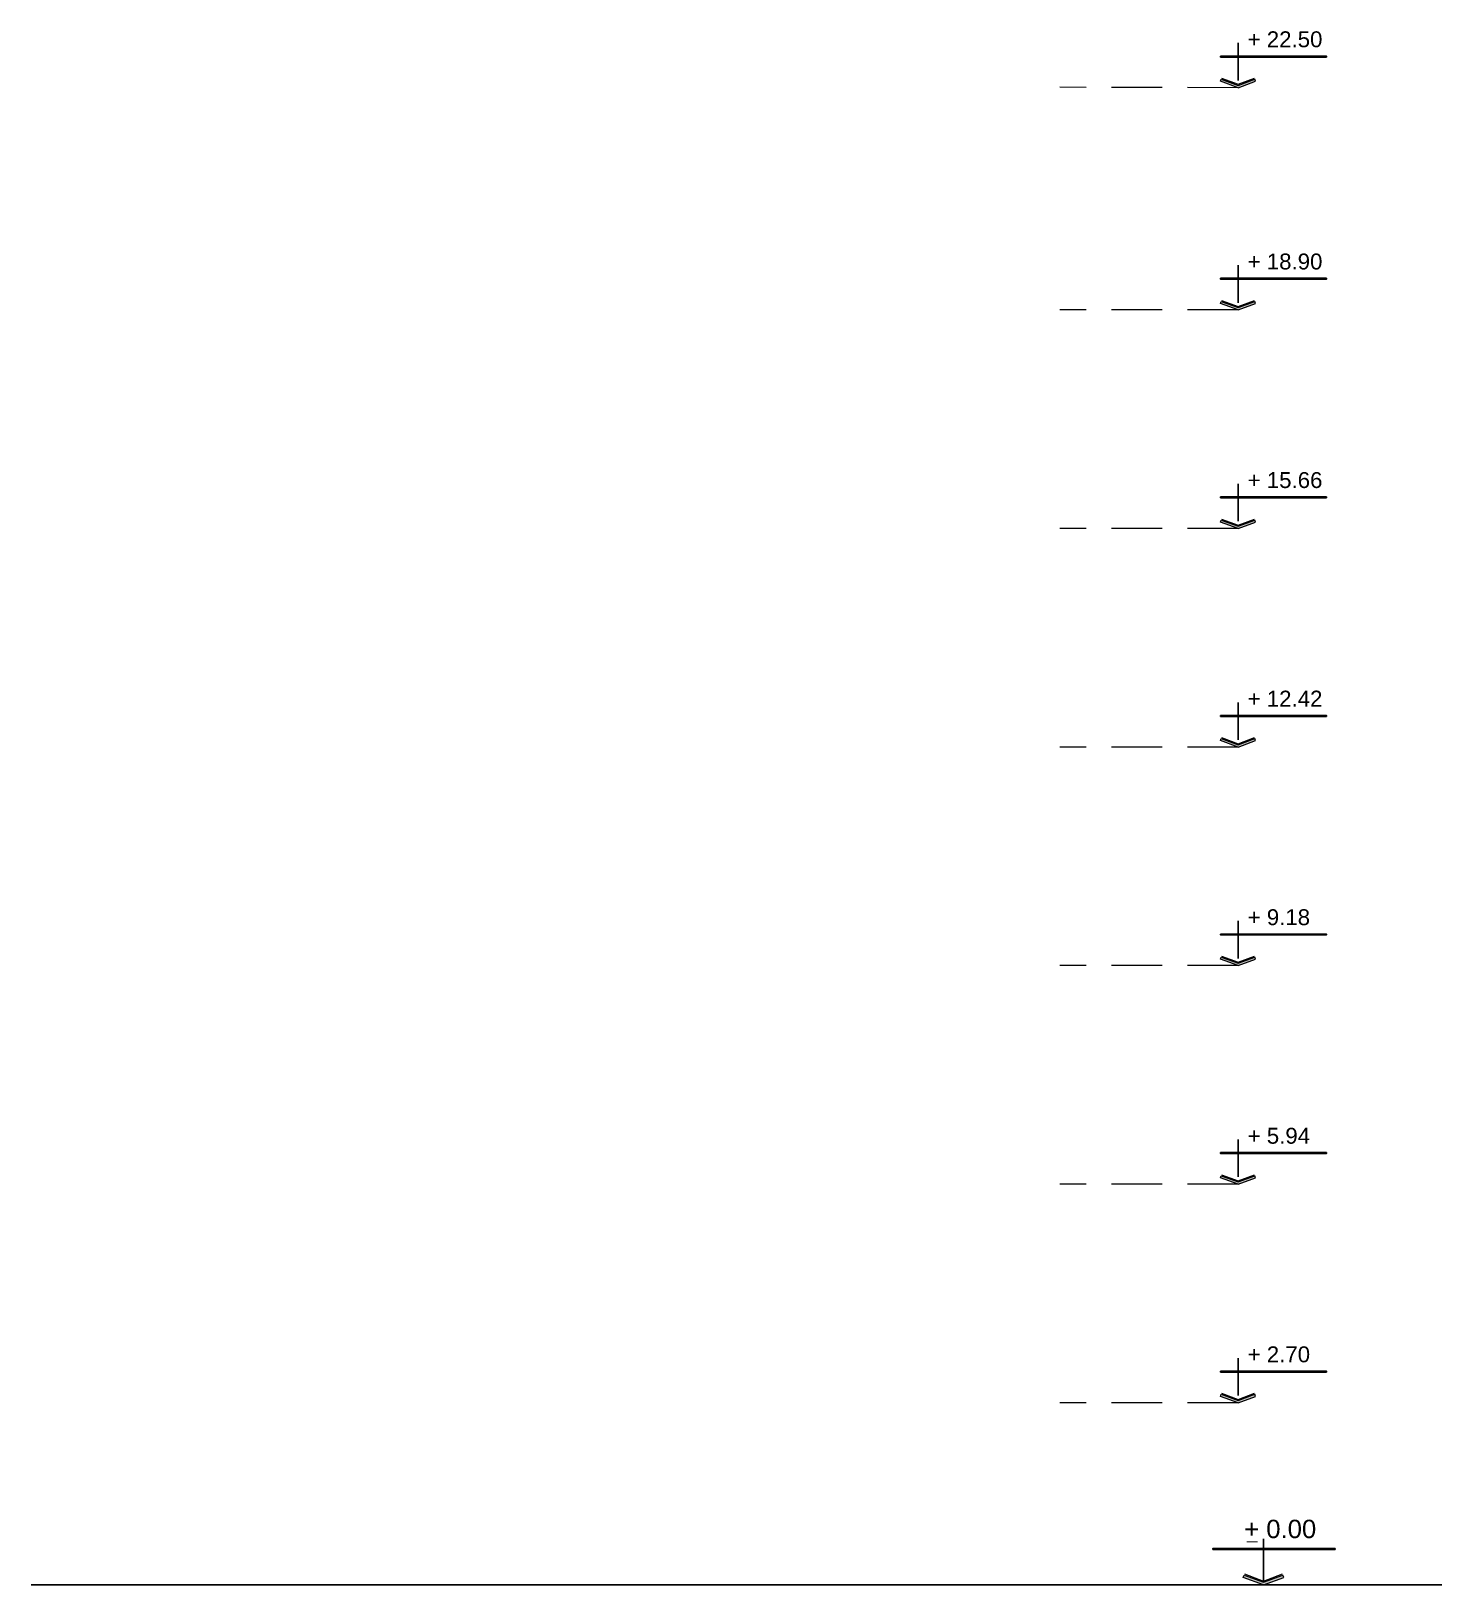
# Model space of a CAD drawing. Header units: metres. Extents: x -355 to 973, y -73 to 238.
# Drawn here: x 766.35 to 787.26, y 78.18 to 101.22 of the extents above; entities that cross this region are included whole.
import ezdxf

# ---------------------------------------------------------------- set-up
doc = ezdxf.new("R2010")
doc.units = ezdxf.units.M
doc.header["$LTSCALE"] = 3
doc.header["$MEASUREMENT"] = 0
doc.linetypes.add('DASHED2', pattern=[0.375, 0.25, -0.125])
doc.layers.add('.....13', color=7, linetype='DASHED2', lineweight=13)
doc.layers.add('05', color=21, linetype='Continuous', lineweight=5)
doc.styles.get("Standard").update_dxf_attribs({"font": 'arial.ttf'})

msp = doc.modelspace()

# ---------------------------------------------------------------- texts
at = {"attachment_point": 1}
for s, insert, char_height, width in [('+ 22.50', (784.381, 101.212), 0.2359, 1.81395), ('+ 18.90', (784.381, 97.918), 0.2359, 1.81395), ('+ 15.66', (784.381, 94.678), 0.2359, 1.81395), ('+ 12.42', (784.381, 91.438), 0.2359, 1.81395), ('+ 9.18', (784.381, 88.198), 0.2359, 1.81395), ('+ 5.94', (784.381, 84.958), 0.2359, 1.81395), ('+ 2.70', (784.381, 81.718), 0.2359, 1.81395), ('+ 0.00', (784.329, 79.148), 0.2725, 2.09549), ('_', (784.369, 79.069), 0.2, 0.68665)]:
    msp.add_mtext(s, dxfattribs=dict(at, insert=insert, char_height=char_height, width=width))

# ---------------------------------------------------------------- hatches: boundary and pattern name
for points in [[(784.239, 100.376), (784.499, 100.472), (784.488, 100.503), (784.239, 100.411), (783.99, 100.503), (783.979, 100.472)], [(784.239, 97.082), (784.499, 97.177), (784.488, 97.208), (784.239, 97.117), (783.99, 97.208), (783.979, 97.177)], [(784.239, 93.842), (784.499, 93.937), (784.488, 93.968), (784.239, 93.877), (783.99, 93.968), (783.979, 93.937)], [(784.239, 90.602), (784.499, 90.697), (784.488, 90.728), (784.239, 90.637), (783.99, 90.728), (783.979, 90.697)], [(784.239, 87.362), (784.499, 87.457), (784.488, 87.488), (784.239, 87.397), (783.99, 87.488), (783.979, 87.457)], [(784.239, 84.122), (784.499, 84.217), (784.488, 84.248), (784.239, 84.157), (783.99, 84.248), (783.979, 84.217)], [(784.239, 80.882), (784.499, 80.977), (784.488, 81.008), (784.239, 80.917), (783.99, 81.008), (783.979, 80.977)], [(784.617, 78.182), (784.917, 78.292), (784.904, 78.328), (784.617, 78.223), (784.329, 78.328), (784.316, 78.292)]]:
    msp.add_hatch(color=256).paths.add_polyline_path(points)

# ---------------------------------------------------------------- linework, layer by layer
at = {"layer": '.....13'}
for p, q in [((784.239, 100.376), (781.595, 100.382)), ((784.239, 97.082), (781.595, 97.082)), ((784.239, 93.842), (781.595, 93.842)), ((784.239, 90.602), (781.595, 90.602)), ((784.239, 87.362), (781.595, 87.362)), ((784.239, 84.122), (781.595, 84.122)), ((784.239, 80.882), (781.595, 80.882))]:
    msp.add_line(p, q, dxfattribs=at)
for p, q in [((784.239, 100.483), (784.239, 101.04)), ((783.98, 100.846), (785.548, 100.846)), ((784.239, 97.189), (784.239, 97.745)), ((783.98, 97.551), (785.548, 97.551)), ((784.239, 93.949), (784.239, 94.505)), ((783.98, 94.311), (785.548, 94.311)), ((784.239, 90.709), (784.239, 91.265)), ((783.98, 91.071), (785.548, 91.071)), ((784.239, 87.469), (784.239, 88.025)), ((783.98, 87.831), (785.548, 87.831)), ((784.239, 84.229), (784.239, 84.785)), ((783.98, 84.591), (785.548, 84.591)), ((784.239, 80.989), (784.239, 81.545)), ((783.98, 81.351), (785.548, 81.351)), ((784.617, 78.223), (784.617, 78.866)), ((783.866, 78.724), (785.677, 78.724)), ((766.347, 78.182), (787.261, 78.182))]:
    msp.add_line(p, q)
for points in [[(783.98, 100.846), (785.548, 100.846), (785.548, 100.831), (783.98, 100.831)], [(783.98, 97.551), (785.548, 97.551), (785.548, 97.537), (783.98, 97.537)], [(783.98, 94.311), (785.548, 94.311), (785.548, 94.297), (783.98, 94.297)], [(783.98, 91.071), (785.548, 91.071), (785.548, 91.057), (783.98, 91.057)], [(783.98, 87.831), (785.548, 87.831), (785.548, 87.817), (783.98, 87.817)], [(783.98, 84.591), (785.548, 84.591), (785.548, 84.577), (783.98, 84.577)], [(783.98, 81.351), (785.548, 81.351), (785.548, 81.337), (783.98, 81.337)]]:
    msp.add_lwpolyline(points, close=True)
msp.add_lwpolyline([(785.677, 78.724), (785.677, 78.707), (783.866, 78.707), (783.866, 78.724), (784.165, 78.724)])
at = {"layer": '05'}
for p, q in [((783.979, 100.472), (783.99, 100.503)), ((784.239, 100.376), (783.979, 100.472)), ((783.99, 100.503), (784.239, 100.411)), ((783.995, 100.516), (784.239, 100.427)), ((784.239, 100.427), (784.483, 100.516)), ((784.239, 100.411), (784.488, 100.503)), ((784.239, 100.376), (784.499, 100.472)), ((784.499, 100.472), (784.488, 100.503)), ((783.979, 97.177), (783.99, 97.208)), ((783.99, 97.208), (784.239, 97.117)), ((783.995, 97.222), (784.239, 97.132)), ((784.239, 97.132), (784.483, 97.222)), ((784.239, 97.117), (784.488, 97.208)), ((784.499, 97.177), (784.488, 97.208)), ((784.239, 97.082), (783.979, 97.177)), ((784.239, 97.082), (784.499, 97.177)), ((783.995, 93.982), (784.239, 93.892)), ((784.239, 93.892), (784.483, 93.982)), ((783.979, 93.937), (783.99, 93.968)), ((784.239, 93.842), (783.979, 93.937)), ((783.99, 93.968), (784.239, 93.877)), ((784.239, 93.877), (784.488, 93.968)), ((784.239, 93.842), (784.499, 93.937)), ((784.499, 93.937), (784.488, 93.968)), ((783.979, 90.697), (783.99, 90.728)), ((784.239, 90.602), (783.979, 90.697)), ((783.99, 90.728), (784.239, 90.637)), ((783.995, 90.742), (784.239, 90.652)), ((784.239, 90.652), (784.483, 90.742)), ((784.239, 90.637), (784.488, 90.728)), ((784.239, 90.602), (784.499, 90.697)), ((784.499, 90.697), (784.488, 90.728)), ((783.979, 87.457), (783.99, 87.488)), ((784.239, 87.362), (783.979, 87.457)), ((783.99, 87.488), (784.239, 87.397)), ((783.995, 87.502), (784.239, 87.412)), ((784.239, 87.412), (784.483, 87.502)), ((784.239, 87.397), (784.488, 87.488)), ((784.239, 87.362), (784.499, 87.457)), ((784.499, 87.457), (784.488, 87.488)), ((783.979, 84.217), (783.99, 84.248)), ((784.239, 84.122), (783.979, 84.217)), ((783.99, 84.248), (784.239, 84.157)), ((783.995, 84.262), (784.239, 84.172)), ((784.239, 84.172), (784.483, 84.262)), ((784.239, 84.157), (784.488, 84.248)), ((784.239, 84.122), (784.499, 84.217)), ((784.499, 84.217), (784.488, 84.248)), ((783.979, 80.977), (783.99, 81.008)), ((784.239, 80.882), (783.979, 80.977)), ((783.99, 81.008), (784.239, 80.917)), ((783.995, 81.022), (784.239, 80.932)), ((784.239, 80.932), (784.483, 81.022)), ((784.239, 80.917), (784.488, 81.008)), ((784.239, 80.882), (784.499, 80.977)), ((784.499, 80.977), (784.488, 81.008)), ((784.316, 78.292), (784.329, 78.328)), ((784.329, 78.328), (784.617, 78.223)), ((784.335, 78.344), (784.617, 78.24)), ((784.617, 78.24), (784.899, 78.344)), ((784.617, 78.223), (784.904, 78.328)), ((784.917, 78.292), (784.904, 78.328)), ((784.617, 78.182), (784.316, 78.292)), ((784.617, 78.182), (784.917, 78.292))]:
    msp.add_line(p, q, dxfattribs=at)

msp.set_redraw_order([(e.dxf.handle, doc.entitydb.next_handle()) for e in msp.query("TEXT MTEXT ATTDEF DIMENSION ARC_DIMENSION")])  # texts and dimensions are drawn at this point

doc.saveas('drawing.dxf')
